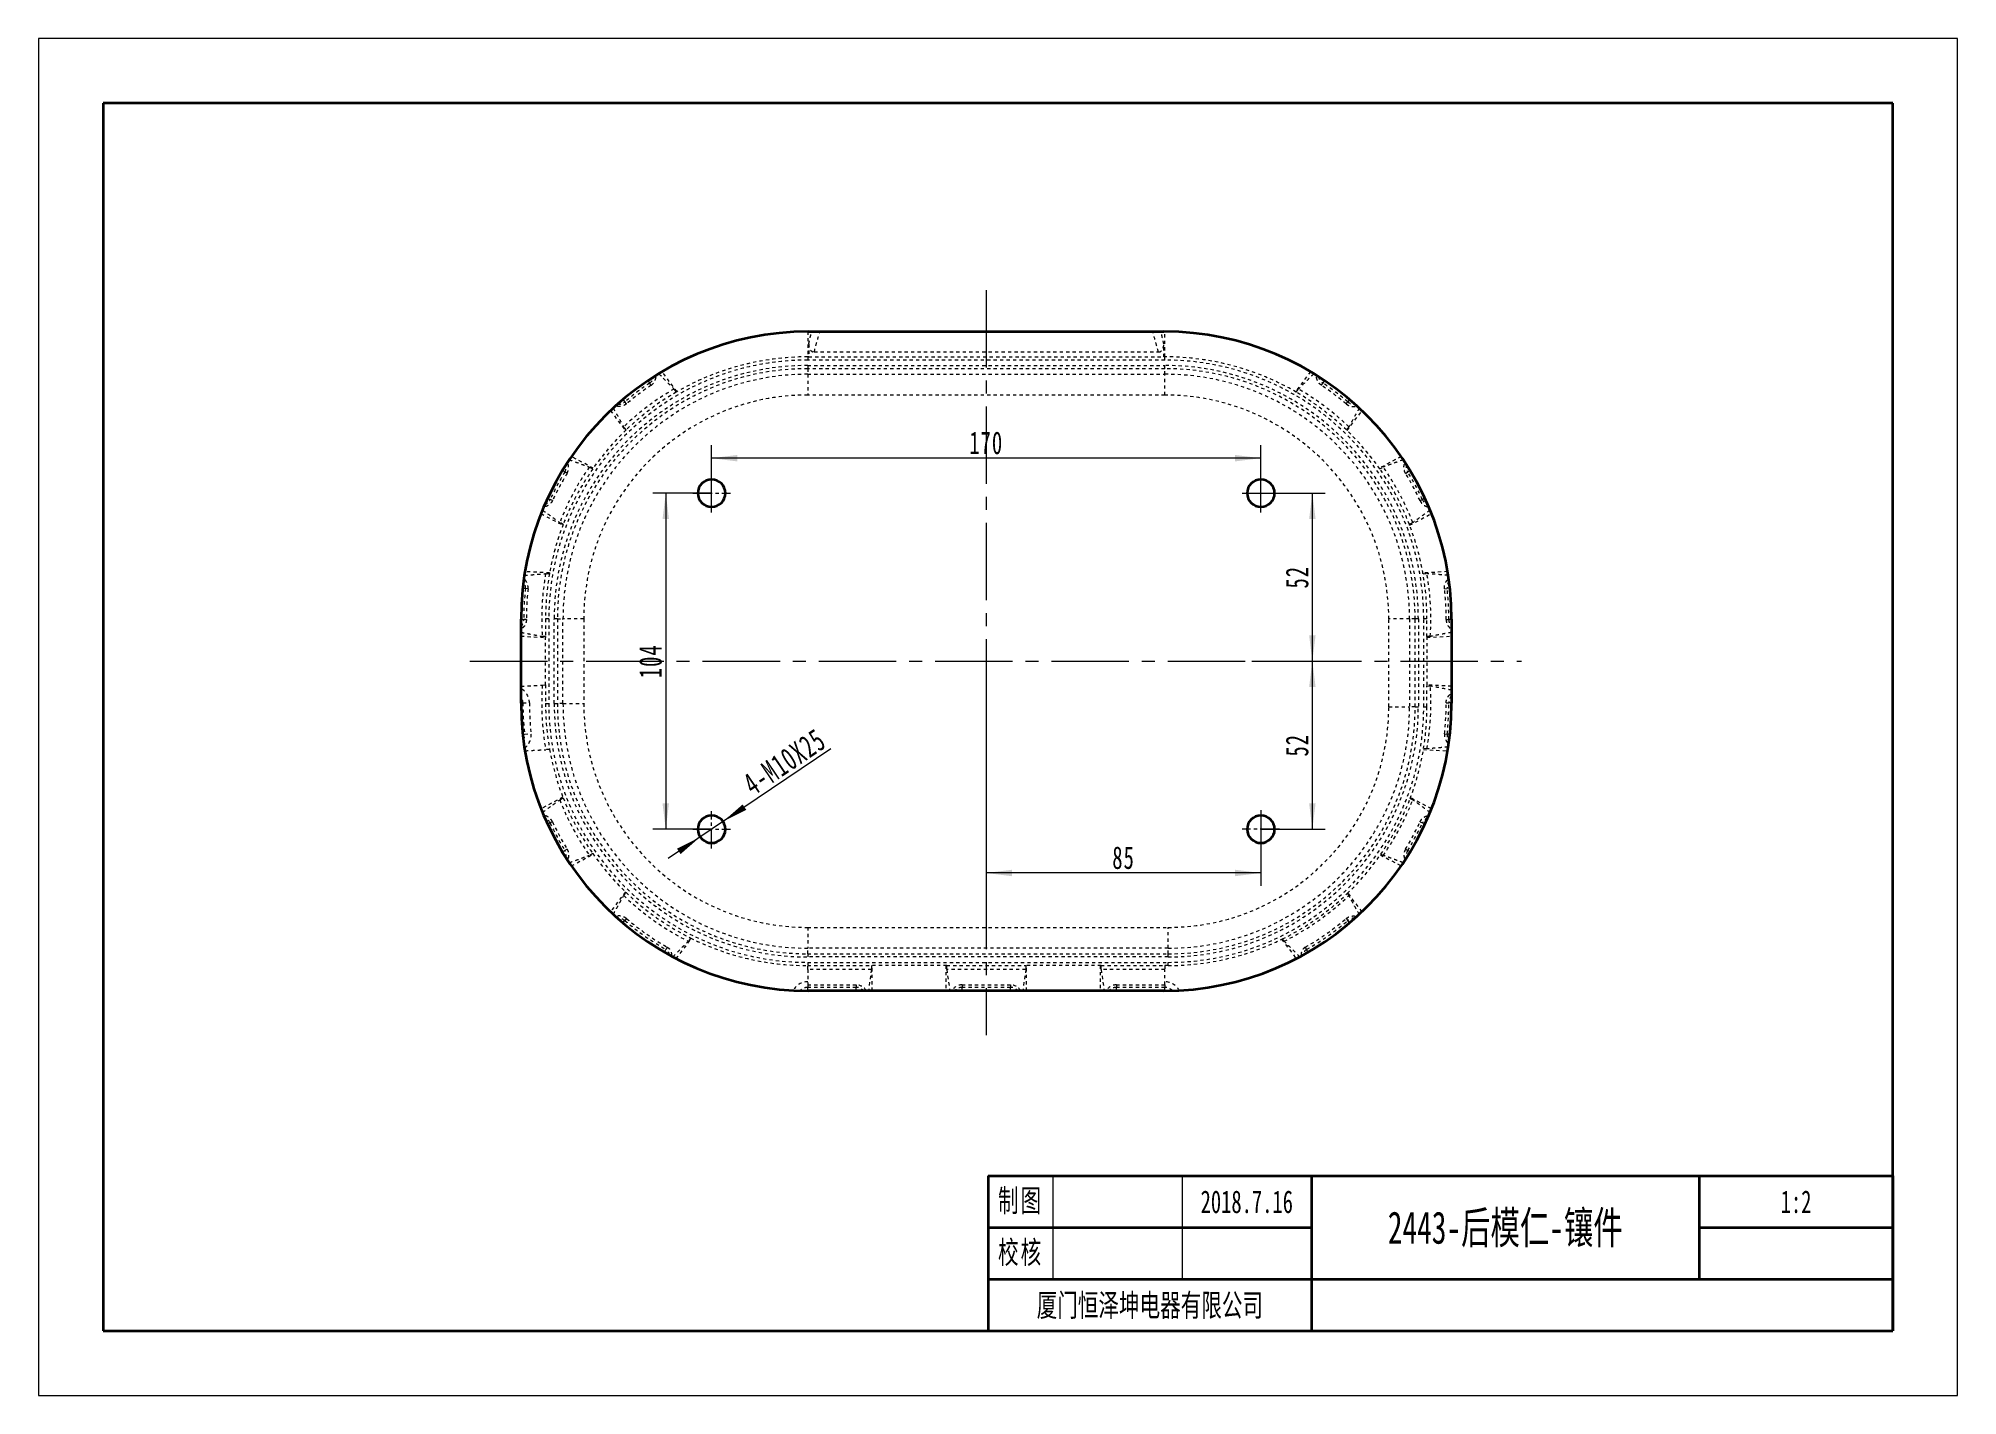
# Model space of a CAD drawing. Header units: millimetres. Extents: x -297 to 297, y -210 to 210.
import ezdxf
from ezdxf.enums import TextEntityAlignment as Align

# ---------------------------------------------------------------- set-up
doc = ezdxf.new("R2010")
doc.units = ezdxf.units.MM
doc.linetypes.add('点画线', pattern=[18, 12, -2, 2, -2])
doc.linetypes.add('虚线', pattern=[2, 1, -1])
doc.layers.get('0').update_dxf_attribs({"lineweight": 18})
for name, color, linetype, lineweight in [('中心线层', 1, '点画线', 18), ('尺寸线层', 3, 'Continuous', 18), ('粗实线层', 7, 'Continuous', 35), ('细实线层', 7, 'Continuous', 18), ('虚线层', 6, '虚线', 18)]:
    doc.layers.add(name, color=color, linetype=linetype, lineweight=lineweight)
doc.styles.add('标准', font='', dxfattribs={"width": 0.667})
doc.styles.get('标准').set_extended_font_data('宋体')
doc.dimstyles.new('标准', dxfattribs={"dimscale": 2, "dimtxt": 3.5, "dimasz": 4, "dimexe": 2, "dimexo": 0, "dimtad": 1, "dimdsep": 46, "dimtxsty": '标准', "dimblk": '_CAXARROW', "dimcen": 0, "dimdle": 6, "dimazin": 2, "dimtfac": 0.707107, "dimtdec": 3, "dimtmove": 2, "dimatfit": 3, "dimfxl": 1, "dimfrac": 2, "dimtolj": 1, "dimarcsym": 1})

msp = doc.modelspace()

# ---------------------------------------------------------------- blocks, each defined once
blk = doc.blocks.new('$CAXA_FRAME_13B17AC1$')
at = {"layer": '粗实线层'}
for p, q in [((-138.5, 95), (-138.5, -95)), ((138.5, 95), (-138.5, 95)), ((138.5, -95), (138.5, 95)), ((-138.5, -95), (138.5, -95))]:
    blk.add_line(p, q, dxfattribs=at)
at = {"layer": '细实线层'}
for p, q in [((148.5, 105), (-148.5, 105)), ((-148.5, 105), (-148.5, -105)), ((148.5, -105), (148.5, 105)), ((-148.5, -105), (148.5, -105))]:
    blk.add_line(p, q, dxfattribs=at)
blk = doc.blocks.new('$CAXA_TITLE_151E506F$')
at = {"layer": '粗实线层'}
for p, q in [((-140, 24), (-140, 0)), ((-140, 24), (0, 24)), ((-90, 24), (-90, 0)), ((-30, 24), (-30, 8)), ((0, 24), (0, 0)), ((0, 24), (0, 8)), ((-140, 16), (-90, 16)), ((-30, 16), (0, 16)), ((-140, 8), (0, 8)), ((-140, 0), (0, 0))]:
    blk.add_line(p, q, dxfattribs=at)
at = {"layer": '细实线层'}
for p, q in [((-130, 24), (-130, 8)), ((-110, 24), (-110, 8))]:
    blk.add_line(p, q, dxfattribs=at)
at = {"layer": '尺寸线层', "char_height": 3.5, "width": 18, "attachment_point": 5, "line_spacing_factor": 0.963108, "style": '标准'}
for s, insert in [('\\T1.1;制图', (-135, 20)), ('\\T1.1;校核', (-135, 12))]:
    blk.add_mtext(s, dxfattribs=dict(at, insert=insert))
at = {"layer": '尺寸线层', "style": '标准', "width": 0.667}
for tag, height, p in [('制图签名', 3.63, (-120, 20)), ('制图日期', 3.63, (-100, 20)), ('图纸比例', 3.63, (-15, 20)), ('图纸名称', 5.19, (-60, 16)), ('校核签名', 3.63, (-120, 12)), ('校核日期', 3.63, (-100, 12)), ('重量', 3.63, (-15, 12)), ('院校名称', 3.63, (-115, 4)), ('图纸编号', 3.63, (-45, 4))]:
    blk.add_attdef(tag, text='', height=height, dxfattribs=at).set_placement(p, align=Align.MIDDLE_CENTER)
blk = doc.blocks.new('*X5')
at = {"layer": '尺寸线层', "lineweight": 18}
for points in [[(-3.63, -48.27), (4.37, -49.27), (4.37, -47.27)], [(81.37, -48.27), (73.37, -49.27), (73.37, -47.27)]]:
    blk.add_hatch(color=0, dxfattribs=at).paths.add_polyline_path(points, flags=0)
at = {"layer": '尺寸线层', "color": 0, "lineweight": 18}
for p, q in [((-3.63, 17.26), (-3.63, -52.27)), ((81.37, -34.74), (81.37, -52.27)), ((81.37, -48.27), (-3.63, -48.27))]:
    blk.add_line(p, q, dxfattribs=at)
at = {"layer": '尺寸线层', "color": 0, "lineweight": 18, "insert": (38.87, -43.57), "char_height": 7, "width": 14, "attachment_point": 5, "line_spacing_factor": 1.15057, "style": '标准'}
blk.add_mtext('\\T1.1;85', dxfattribs=at)
blk = doc.blocks.new('_CAXARROW')
blk.add_hatch(color=0).paths.add_polyline_path([(0, 0), (-1, 0.125), (-1, -0.125)], flags=0)
blk = doc.blocks.new('*X6')
at = {"layer": '尺寸线层', "lineweight": 18}
for points in [[(97.29, 17.26), (96.29, 9.26), (98.29, 9.26)], [(97.29, -34.74), (96.29, -26.74), (98.29, -26.74)]]:
    blk.add_hatch(color=0, dxfattribs=at).paths.add_polyline_path(points, flags=0)
at = {"layer": '尺寸线层', "color": 0, "lineweight": 18}
for p, q in [((81.37, 17.26), (101.29, 17.26)), ((97.29, -34.74), (97.29, 17.26)), ((81.37, -34.74), (101.29, -34.74))]:
    blk.add_line(p, q, dxfattribs=at)
at = {"layer": '尺寸线层', "color": 0, "lineweight": 18, "insert": (92.6, -8.74), "char_height": 7, "width": 14, "attachment_point": 5, "rotation": 90, "line_spacing_factor": 1.15057, "style": '标准'}
blk.add_mtext('\\T1.1;52', dxfattribs=at)
blk = doc.blocks.new('*X7')
at = {"layer": '尺寸线层', "lineweight": 18}
for points in [[(97.29, 69.26), (96.29, 61.26), (98.29, 61.26)], [(97.29, 17.26), (96.29, 25.26), (98.29, 25.26)]]:
    blk.add_hatch(color=0, dxfattribs=at).paths.add_polyline_path(points, flags=0)
at = {"layer": '尺寸线层', "color": 0, "lineweight": 18}
for p, q in [((81.37, 69.26), (101.29, 69.26)), ((97.29, 17.26), (97.29, 69.26)), ((78.59, 17.26), (101.29, 17.26))]:
    blk.add_line(p, q, dxfattribs=at)
at = {"layer": '尺寸线层', "color": 0, "lineweight": 18, "insert": (92.6, 43.26), "char_height": 7, "width": 14, "attachment_point": 5, "rotation": 90, "line_spacing_factor": 1.15057, "style": '标准'}
blk.add_mtext('\\T1.1;52', dxfattribs=at)
blk = doc.blocks.new('*X8')
at = {"layer": '尺寸线层', "lineweight": 18}
for points in [[(-88.63, 80.09), (-80.63, 79.09), (-80.63, 81.09)], [(81.37, 80.09), (73.37, 79.09), (73.37, 81.09)]]:
    blk.add_hatch(color=0, dxfattribs=at).paths.add_polyline_path(points, flags=0)
at = {"layer": '尺寸线层', "color": 0, "lineweight": 18}
for p, q in [((-88.63, 69.26), (-88.63, 84.09)), ((81.37, 69.26), (81.37, 84.09)), ((81.37, 80.09), (-88.63, 80.09))]:
    blk.add_line(p, q, dxfattribs=at)
at = {"layer": '尺寸线层', "color": 0, "lineweight": 18, "insert": (-3.63, 84.79), "char_height": 7, "width": 19.0703, "attachment_point": 5, "line_spacing_factor": 1.15057, "style": '标准'}
blk.add_mtext('\\T1.1;170', dxfattribs=at)
blk = doc.blocks.new('*X9')
at = {"layer": '尺寸线层', "lineweight": 18}
for points in [[(-102.83, 69.26), (-101.83, 61.26), (-103.83, 61.26)], [(-102.83, -34.74), (-101.83, -26.74), (-103.83, -26.74)]]:
    blk.add_hatch(color=0, dxfattribs=at).paths.add_polyline_path(points, flags=0)
at = {"layer": '尺寸线层', "color": 0, "lineweight": 18}
for p, q in [((-88.63, 69.26), (-106.83, 69.26)), ((-102.83, 69.26), (-102.83, -34.74)), ((-88.63, -34.74), (-106.83, -34.74))]:
    blk.add_line(p, q, dxfattribs=at)
at = {"layer": '尺寸线层', "color": 0, "lineweight": 18, "insert": (-107.52, 17.26), "char_height": 7, "width": 19.2778, "attachment_point": 5, "rotation": 90, "line_spacing_factor": 1.15057, "style": '标准'}
blk.add_mtext('\\T1.1;104', dxfattribs=at)
blk = doc.blocks.new('*X10')
at = {"layer": '尺寸线层', "lineweight": 18}
for points in [[(-85.11, -32.36), (-77.91, -28.72), (-79.03, -27.06)], [(-92.16, -37.11), (-98.23, -42.41), (-99.35, -40.76)]]:
    blk.add_hatch(color=0, dxfattribs=at).paths.add_polyline_path(points, flags=0)
at = {"layer": '尺寸线层', "color": 0, "lineweight": 18}
blk.add_line((-51.74, -9.87), (-102.11, -43.82), dxfattribs=at)
at = {"layer": '尺寸线层', "color": 0, "lineweight": 18, "insert": (-66.07, -13.87), "char_height": 7, "width": 56.4741, "attachment_point": 5, "rotation": 33.98574, "line_spacing_factor": 1.15057, "style": '标准'}
blk.add_mtext('\\T1.1;4-M10X25', dxfattribs=at)

# ---------------------------------------------------------------- dimensions: what is measured, and where the dimension line sits
at = {"layer": '尺寸线层', "lineweight": 18}
for base, p1, p2, picture, middle in [((-88.631, 80.094), (81.369, 69.262), (-88.631, 69.262), '*X8', (-3.631, 84.786)), ((-3.631, -48.265), (81.369, -34.738), (-3.631, 17.262), '*X5', (38.869, -43.574))]:
    dim = msp.add_linear_dim(base=base, p1=p1, p2=p2, dimstyle='标准', override={"dimsah": 1, "dimtfill": 1, "dimtzin": 8}, dxfattribs=at)
    dim.commit()
    dim.dimension.update_dxf_attribs({"geometry": picture, "text_midpoint": middle})
for base, p1, p2, picture, middle in [((-102.83, -34.738), (-88.631, 69.262), (-88.631, -34.738), '*X9', (-107.522, 17.262)), ((97.289, 69.262), (78.587, 17.262), (81.369, 69.262), '*X7', (92.598, 43.262)), ((97.289, 17.262), (81.369, -34.738), (81.369, 17.262), '*X6', (92.598, -8.738))]:
    dim = msp.add_linear_dim(base=base, p1=p1, p2=p2, angle=90, dimstyle='标准', override={"dimsah": 1, "dimtfill": 1, "dimtzin": 8}, dxfattribs=at)
    dim.commit()
    dim.dimension.update_dxf_attribs({"geometry": picture, "text_midpoint": middle})
dim = msp.add_diameter_dim_2p(p1=(-92.155, -37.114), p2=(-85.107, -32.362), text='4-M10X25', dimstyle='标准', override={"dimsah": 1, "dimtfill": 1, "dimtzin": 8}, dxfattribs=at)
dim.commit()
dim.dimension.update_dxf_attribs({"geometry": '*X10', "text_midpoint": (-63.449, -17.761), "dimtype": 163})

# ---------------------------------------------------------------- linework, layer by layer
at = {"layer": '中心线层', "lineweight": 18, "ltscale": 2}
for p, q in [((-3.631, 132.122), (-3.631, -98.481)), ((-163.467, 17.262), (162.046, 17.262))]:
    msp.add_line(p, q, dxfattribs=at)
at = {"layer": '中心线层', "lineweight": 18, "ltscale": 0.5}
for p, q in [((-88.631, 63.307), (-88.631, 74.895)), ((81.369, 63.307), (81.369, 74.895)), ((-94.425, 69.262), (-82.837, 69.262)), ((75.575, 69.262), (87.163, 69.262)), ((-88.631, -40.693), (-88.631, -29.105)), ((81.369, -28.783), (81.369, -40.371)), ((-94.425, -34.738), (-82.837, -34.738)), ((87.163, -34.738), (75.575, -34.738))]:
    msp.add_line(p, q, dxfattribs=at)
at = {"layer": '粗实线层'}
for p, q in [((-58.631, 119.262), (51.369, 119.262)), ((-84.381, 69.262), (-84.381, 69.262)), ((77.119, 69.262), (77.119, 69.262)), ((-147.631, 4.262), (-147.631, 30.262)), ((140.369, 30.262), (140.369, 4.262)), ((-84.381, -34.738), (-84.381, -34.738)), ((77.119, -34.738), (77.119, -34.738)), ((85.619, -34.738), (85.619, -34.738)), ((51.369, -84.738), (-58.631, -84.738))]:
    msp.add_line(p, q, dxfattribs=at)
for centre, radius, start, end in [((-58.631, 30.262), 89, 90, 180), ((51.369, 30.262), 89, 0, 90), ((-88.631, 69.262), 4.25, 360, 180), ((81.369, 69.262), 4.25, 0, 180), ((-88.631, 69.262), 4.25, 180, 0), ((81.369, 69.262), 4.25, 180, 0), ((-58.631, 4.262), 89, 180, 270), ((51.369, 4.262), 89, 270, 360), ((-88.631, -34.738), 4.25, 0, 180), ((-88.631, -34.738), 4.25, 180, 360), ((81.369, -34.738), 4.25, 0, 180), ((81.369, -34.738), 4.25, 180, 0)]:
    msp.add_arc(centre, radius, start, end, dxfattribs=at)
at = {"layer": '虚线层'}
for p, q in [((-58.906, 119.261), (-58.906, 111.455)), ((51.644, 111.455), (51.644, 119.261)), ((-58.585, 115.43), (-58.585, 111.425)), ((-56.905, 112.955), (49.644, 112.955)), ((51.322, 111.425), (51.322, 115.43)), ((-58.906, 111.455), (-58.906, 110.45)), ((51.644, 110.45), (-58.906, 110.45)), ((-58.906, 108.78), (51.644, 108.78)), ((-58.906, 108.78), (-58.906, 107.791)), ((-58.906, 107.791), (-58.906, 106.062)), ((51.644, 107.791), (-58.906, 107.791)), ((-58.585, 111.425), (51.322, 111.425)), ((51.644, 110.45), (51.644, 111.455)), ((51.644, 107.791), (51.644, 108.78)), ((51.644, 106.062), (51.644, 107.791)), ((-108.328, 104.094), (-107.817, 103.331)), ((-107.366, 102.658), (-107.817, 103.331)), ((-99.33, 100.666), (-103.978, 106.843)), ((-100.29, 101.497), (-99.563, 100.531)), ((-58.906, 106.062), (51.644, 106.062)), ((-58.906, 106.062), (-58.906, 99.628)), ((51.644, 99.628), (51.644, 106.062)), ((96.716, 106.843), (92.067, 100.666)), ((92.3, 100.531), (93.028, 101.497)), ((100.103, 102.658), (100.554, 103.331)), ((101.065, 104.094), (100.554, 103.331)), ((-116.1, 98.22), (-115.521, 97.533)), ((-114.999, 96.913), (-115.521, 97.533)), ((51.644, 99.628), (-58.906, 99.628)), ((107.736, 96.913), (108.259, 97.533)), ((108.838, 98.22), (108.259, 97.533)), ((-119.934, 94.783), (-115.31, 88.64)), ((-115.115, 88.826), (-115.842, 89.793)), ((108.579, 89.793), (107.852, 88.826)), ((108.047, 88.64), (112.671, 94.783)), ((-125.269, 76.993), (-132.032, 80.594)), ((-126.491, 77.34), (-125.423, 76.771)), ((124.77, 80.594), (118.007, 76.993)), ((118.161, 76.771), (119.228, 77.34)), ((-134.82, 76.265), (-134.087, 75.821)), ((-133.394, 75.401), (-134.087, 75.821)), ((126.131, 75.401), (126.824, 75.821)), ((127.558, 76.265), (126.824, 75.821)), ((-139.389, 67.667), (-138.619, 67.309)), ((-137.884, 66.968), (-138.619, 67.309)), ((-92.881, 69.262), (-92.881, 69.262)), ((85.619, 69.262), (85.619, 69.262)), ((130.621, 66.968), (131.357, 67.309)), ((132.127, 67.667), (131.357, 67.309)), ((-141.418, 62.933), (-134.669, 59.339)), ((-134.572, 59.591), (-135.639, 60.159)), ((128.376, 60.159), (127.309, 59.591)), ((127.406, 59.339), (134.155, 62.933)), ((-138.773, 44.574), (-146.406, 44.979)), ((-140.027, 44.372), (-138.82, 44.308)), ((139.143, 44.979), (131.511, 44.574)), ((131.557, 44.308), (132.765, 44.372)), ((-147.11, 39.877), (-146.27, 39.786)), ((-145.464, 39.698), (-146.27, 39.786)), ((138.201, 39.698), (139.007, 39.786)), ((139.848, 39.877), (139.007, 39.786)), ((-147.631, 30.155), (-146.78, 30.156)), ((-145.97, 30.158), (-146.78, 30.156)), ((-140.033, 30.327), (-140.033, 24.877)), ((-139.029, 30.327), (-140.033, 30.327)), ((-139.029, 30.327), (-139.029, 4.197)), ((-137.36, 4.197), (-137.36, 30.327)), ((-136.37, 30.327), (-137.36, 30.327)), ((-136.37, 30.327), (-134.641, 30.327)), ((-136.37, 30.327), (-136.37, 4.197)), ((-128.208, 30.327), (-134.641, 30.327)), ((-134.641, 4.197), (-134.641, 30.327)), ((-128.208, 30.327), (-128.208, 4.197)), ((120.945, 3.192), (120.945, 30.327)), ((127.379, 30.327), (120.945, 30.327)), ((129.108, 30.327), (127.379, 30.327)), ((127.379, 30.327), (127.379, 3.192)), ((129.108, 3.192), (129.108, 30.327)), ((130.097, 30.327), (129.108, 30.327)), ((130.097, 30.327), (130.097, 3.192)), ((131.766, 3.192), (131.766, 30.327)), ((132.771, 30.327), (131.766, 30.327)), ((132.771, 24.877), (132.771, 30.327)), ((138.707, 30.158), (139.518, 30.156)), ((140.369, 30.155), (139.518, 30.156)), ((-147.631, 25.016), (-140.034, 24.613)), ((-140.034, 24.881), (-141.057, 24.935)), ((-140.034, 24.877), (-140.034, 24.613)), ((-140.034, 9.911), (-140.034, 24.613)), ((132.771, 24.613), (140.369, 25.016)), ((133.795, 24.935), (132.771, 24.881)), ((132.771, 24.877), (132.771, 9.647)), ((-141.039, 9.857), (-140.034, 9.911)), ((-140.033, 9.911), (-140.033, 4.197)), ((140.369, 9.508), (132.771, 9.911)), ((132.771, 3.192), (132.771, 9.647)), ((132.771, 9.642), (133.795, 9.588)), ((-147.034, 4.368), (-145.034, 4.364)), ((-145.034, 4.364), (-145.034, 4.364)), ((-140.033, 4.197), (-139.029, 4.197)), ((-137.36, 4.197), (-136.37, 4.197)), ((-134.641, 4.197), (-136.37, 4.197)), ((-134.641, 4.197), (-128.208, 4.197)), ((120.945, 3.192), (127.379, 3.192)), ((129.108, 3.192), (127.379, 3.192)), ((129.108, 3.192), (130.097, 3.192)), ((131.766, 3.192), (132.771, 3.192)), ((138.707, 4.366), (139.518, 4.367)), ((140.369, 4.369), (139.518, 4.367)), ((-146.522, -5.289), (-144.534, -5.074)), ((-144.534, -5.074), (-144.534, -5.074)), ((138.201, -5.175), (139.007, -5.262)), ((139.848, -5.353), (139.007, -5.262)), ((-138.773, -10.05), (-139.981, -10.114)), ((131.668, -10.059), (139.143, -10.455)), ((132.765, -9.849), (131.712, -9.793)), ((-134.669, -24.816), (-141.418, -28.409)), ((-135.639, -25.635), (-134.572, -25.067)), ((127.569, -25.206), (128.376, -25.635)), ((134.155, -28.409), (127.665, -24.953)), ((-139.389, -33.143), (-138.619, -32.786)), ((-137.884, -32.445), (-138.619, -32.786)), ((-92.881, -34.738), (-92.881, -34.738)), ((130.621, -32.445), (131.357, -32.786)), ((132.127, -33.143), (131.357, -32.786)), ((-134.82, -41.741), (-134.087, -41.297)), ((-133.394, -40.878), (-134.087, -41.297)), ((126.131, -40.878), (126.824, -41.297)), ((127.558, -41.741), (126.824, -41.297)), ((-132.032, -46.07), (-125.269, -42.469)), ((-125.423, -42.247), (-126.491, -42.816)), ((118.358, -42.656), (124.77, -46.07)), ((119.228, -42.816), (118.511, -42.434)), ((-115.31, -54.116), (-119.934, -60.26)), ((-115.842, -55.269), (-115.115, -54.303)), ((108.104, -54.638), (108.579, -55.269)), ((112.671, -60.26), (108.299, -54.451)), ((-116.1, -63.696), (-115.521, -63.009)), ((-114.999, -62.389), (-115.521, -63.009)), ((-58.906, -65.105), (52.649, -65.105)), ((-58.906, -65.105), (-58.906, -71.538)), ((52.649, -71.538), (52.649, -65.105)), ((107.736, -62.389), (108.259, -63.009)), ((108.838, -63.696), (108.259, -63.009)), ((-102.38, -71.236), (-102.784, -71.939)), ((-99.563, -74.767), (-94.866, -68.526)), ((-95.109, -68.404), (-95.843, -69.38)), ((87.811, -68.803), (92.3, -74.767)), ((88.581, -69.38), (88.056, -68.682)), ((95.117, -71.236), (95.522, -71.939)), ((-103.25, -72.746), (-102.784, -71.939)), ((-58.906, -73.267), (-58.906, -71.538)), ((52.649, -71.538), (-58.906, -71.538)), ((-58.906, -73.267), (52.649, -73.267)), ((-58.906, -73.267), (-58.906, -74.257)), ((52.649, -74.257), (-58.906, -74.257)), ((-58.906, -75.926), (-58.906, -76.931)), ((-58.906, -75.926), (52.649, -75.926)), ((-58.906, -76.93), (-39.17, -76.93)), ((-58.906, -78.131), (-58.906, -76.931)), ((-39.174, -76.931), (-39.174, -78.131)), ((-38.906, -84.738), (-38.906, -76.931)), ((-16.131, -76.931), (-16.131, -84.738)), ((-15.867, -76.93), (8.605, -76.93)), ((-15.863, -78.131), (-15.863, -76.931)), ((8.601, -76.931), (8.601, -78.131)), ((8.869, -84.738), (8.869, -76.931)), ((31.644, -76.931), (31.644, -84.738)), ((31.908, -76.93), (51.644, -76.93)), ((31.912, -78.131), (31.912, -76.931)), ((51.644, -76.931), (51.644, -78.131)), ((52.649, -73.267), (52.649, -71.538)), ((52.649, -74.257), (52.649, -73.267)), ((52.649, -76.931), (52.649, -75.926)), ((95.987, -72.746), (95.522, -71.939)), ((-58.906, -78.131), (-58.906, -82.867)), ((-39.174, -78.131), (-58.906, -78.131)), ((-58.906, -82.867), (-43.906, -82.867)), ((-58.906, -82.867), (-58.906, -83.677)), ((-43.906, -82.867), (-43.906, -83.677)), ((-39.174, -78.131), (-40.106, -84.738)), ((-15.863, -78.131), (-14.932, -84.738)), ((8.601, -78.131), (-15.863, -78.131)), ((-11.131, -82.867), (3.869, -82.867)), ((-11.131, -82.867), (-11.131, -83.677)), ((3.869, -82.867), (3.869, -83.677)), ((8.601, -78.131), (7.669, -84.738)), ((31.912, -78.131), (32.843, -84.738)), ((51.644, -78.131), (31.912, -78.131)), ((36.644, -82.867), (51.644, -82.867)), ((36.644, -82.867), (36.644, -83.677)), ((51.644, -82.867), (51.644, -78.131)), ((51.644, -82.867), (51.644, -83.677)), ((-43.906, -83.677), (-58.906, -83.677)), ((-58.906, -84.738), (-58.906, -83.677)), ((-43.906, -84.738), (-43.906, -83.677)), ((3.869, -83.677), (-11.131, -83.677)), ((-11.131, -84.738), (-11.131, -83.677)), ((3.869, -84.738), (3.869, -83.677)), ((36.644, -84.738), (36.644, -83.677)), ((51.644, -83.677), (36.644, -83.677)), ((51.644, -84.738), (51.644, -83.677))]:
    msp.add_line(p, q, dxfattribs=at)
for centre, radius, start, end in [((-58.906, 30.327), 80.123, 90, 180), ((-58.906, 30.327), 78.454, 90, 180), ((-58.906, 30.327), 77.464, 90, 180), ((-58.906, 30.327), 81.128, 90, 120.073211), ((51.644, 30.327), 81.128, 59.926789, 90), ((51.644, 30.327), 80.123, 0, 90), ((51.644, 30.327), 78.454, 0, 90), ((51.644, 30.327), 77.464, 0, 90), ((-58.906, 30.327), 75.735, 90, 180), ((-58.906, 30.327), 82.328, 120.177054, 133.754784), ((-58.906, 30.327), 87.874, 123.820635, 130.111204), ((-58.906, 30.327), 87.064, 123.820635, 130.111204), ((-109.628, 106.034), 3.254, 303.820635, 347.362175), ((51.644, 30.327), 75.735, 0, 90), ((51.644, 30.327), 82.328, 46.245216, 59.822946), ((102.365, 106.034), 3.254, 192.637825, 236.179365), ((51.644, 30.327), 87.064, 49.888796, 56.179365), ((51.644, 30.327), 87.874, 49.888796, 56.179365), ((-58.906, 30.327), 69.302, 90, 180), ((-117.618, 100.021), 3.254, 267.291681, 310.111204), ((-58.906, 30.327), 81.127, 120.073211, 133.858628), ((51.644, 30.327), 69.302, 0, 90), ((51.644, 30.327), 81.127, 46.141372, 59.926789), ((110.355, 100.021), 3.254, 229.888796, 272.708319), ((-58.906, 30.327), 81.128, 133.858628, 145.073211), ((51.644, 30.327), 81.128, 34.926789, 46.141372), ((-58.906, 30.327), 82.328, 145.177054, 158.754784), ((-136.871, 77.505), 3.254, 328.820635, 10.733842), ((51.644, 30.327), 82.328, 21.245216, 34.822946), ((129.608, 77.505), 3.254, 169.266158, 211.179365), ((-58.906, 30.327), 87.874, 148.820635, 155.111204), ((-58.906, 30.327), 87.064, 148.820635, 155.111204), ((-58.906, 30.327), 81.127, 145.073211, 158.858628), ((51.644, 30.327), 81.127, 21.141372, 34.926789), ((51.644, 30.327), 87.064, 24.888796, 31.179365), ((51.644, 30.327), 87.874, 24.888796, 31.179365), ((-141.571, 68.679), 3.254, 293.490388, 335.111204), ((134.308, 68.679), 3.254, 204.888796, 246.509612), ((-58.906, 30.327), 81.128, 158.858628, 170.073211), ((51.644, 30.327), 81.128, 9.926789, 21.141372), ((-149.505, 40.136), 3.254, 353.820635, 35.362872), ((-58.906, 30.327), 82.328, 170.177054, 183.754784), ((-58.906, 30.327), 81.127, 170.073211, 180), ((51.644, 30.327), 81.127, 0, 9.926789), ((51.644, 30.327), 82.328, 356.245216, 9.822946), ((142.242, 40.136), 3.254, 144.637128, 186.179365), ((-58.906, 30.327), 87.874, 173.820635, 180.111204), ((-58.906, 30.327), 87.064, 173.820635, 180.111204), ((51.644, 30.327), 87.064, 359.888796, 6.179365), ((51.644, 30.327), 87.874, 359.888796, 6.179365), ((-150.034, 30.15), 3.254, 317.599691, 0.111204), ((142.771, 30.15), 3.254, 179.888796, 222.400309), ((-150.034, 4.374), 5, 359.888796, 61.280245), ((-150.034, 4.374), 3, 359.888796, 36.786116), ((-58.906, 4.197), 82.328, 176.057384, 190.010778), ((51.644, 4.197), 82.328, 350.177054, 3.754784), ((142.771, 4.374), 3.254, 137.599691, 180.111204), ((-58.906, 4.197), 88.128, 179.888796, 186.179365), ((-58.906, 4.197), 86.128, 179.888796, 186.179365), ((-58.906, 4.197), 81.127, 180, 190.11453), ((-58.906, 4.197), 80.123, 180, 270), ((-58.906, 4.197), 78.454, 180, 270), ((-58.906, 4.197), 77.464, 180, 270), ((-58.906, 4.197), 75.735, 180, 270), ((-58.906, 4.197), 69.302, 180, 270), ((52.649, 3.192), 76.459, 270, 0), ((52.649, 3.192), 77.449, 270, 360), ((52.649, 3.192), 68.297, 270, 360), ((52.649, 3.192), 74.73, 270, 360), ((52.649, 3.192), 79.118, 270, 0), ((52.649, 3.192), 80.122, 350.670547, 0), ((51.644, 4.197), 87.064, 353.820635, 0.111204), ((51.644, 4.197), 87.874, 353.820635, 0.111204), ((-149.505, -5.612), 3, 330.157884, 6.179365), ((-149.505, -5.612), 5, 306.37657, 6.179365), ((142.242, -5.612), 3.254, 173.820635, 215.362872), ((-58.906, 4.197), 81.128, 190.11453, 201.141372), ((52.649, 3.192), 80.123, 339.244402, 350.670547), ((-58.906, 4.197), 82.328, 201.245216, 214.822946), ((-58.906, 4.197), 81.127, 201.141372, 214.926789), ((52.649, 3.192), 80.122, 325.285024, 339.244402), ((51.644, 4.197), 82.328, 325.177054, 338.754784), ((-141.571, -34.155), 3.254, 24.888796, 66.509612), ((-58.906, 4.197), 87.874, 204.888796, 211.179365), ((-58.906, 4.197), 87.064, 204.888796, 211.179365), ((51.644, 4.197), 87.064, 328.820635, 335.111204), ((51.644, 4.197), 87.874, 328.820635, 335.111204), ((134.308, -34.155), 3.254, 113.490388, 155.111204), ((-136.871, -42.982), 3.254, 349.266158, 31.179365), ((129.608, -42.982), 3.254, 148.820635, 190.733842), ((-58.906, 4.197), 81.128, 214.926789, 226.141372), ((52.649, 3.192), 80.123, 313.802425, 325.285024), ((-58.906, 4.197), 82.328, 226.245216, 243.342327), ((-58.906, 4.197), 81.127, 226.141372, 243.49949), ((52.649, 3.192), 80.122, 296.223182, 313.802425), ((51.644, 4.197), 82.328, 296.657673, 313.754784), ((-117.618, -65.497), 3.254, 49.888796, 92.708319), ((-58.906, 4.197), 87.874, 229.888796, 240.044446), ((-58.906, 4.197), 87.064, 229.888796, 240.044446), ((51.644, 4.197), 87.064, 299.955554, 310.111204), ((51.644, 4.197), 87.874, 299.955554, 310.111204), ((110.355, -65.497), 3.254, 87.291681, 130.111204), ((-58.906, 4.197), 81.128, 243.49949, 270), ((52.649, 3.192), 80.123, 270, 296.223182), ((-103.91, -73.891), 2.254, 6.401792, 60.044446), ((96.647, -73.891), 2.254, 119.955554, 173.598208), ((-58.906, -86.931), 5, 90, 152.389591), ((51.644, -86.931), 5, 27.610409, 90), ((-58.906, -86.931), 3.254, 90, 136.68425), ((-43.906, -86.931), 3.254, 42.373491, 90), ((-11.131, -86.931), 3.254, 90, 137.626509), ((3.869, -86.931), 3.254, 42.373491, 90), ((36.644, -86.931), 3.254, 90, 137.626509), ((51.644, -86.931), 3.254, 43.31575, 90)]:
    msp.add_arc(centre, radius, start, end, dxfattribs=at)
for centre, major_axis, ratio, start_param, end_param in [((-58.649, 110.45), (0, 1.005), 0.2679492, 6.0412247, 6.263628), ((51.387, 110.45), (0, 1.005), 0.2679492, 0.0195573, 0.2419606), ((-59.103, 30.403), (29.101, 75.615), 0.9986975, 1.5691956, 1.5724765), ((51.707, 30.351), (-29.121, 75.685), 0.9995798, 4.71079, 4.7140679), ((-59.06, 30.354), (14.093, 79.815), 0.999037, 1.5690387, 1.5723184), ((51.53, 30.307), (80.005, 14.132), 0.9992898, 6.281611, 6.2848852), ((-43.906, -86.429), (0, 3.562), 0.9900059, 5.206907, 6.2831853), ((-11.131, -86.429), (0, 3.562), 0.9900059, 0, 1.0762783), ((3.869, -86.429), (0, 3.562), 0.9900059, 5.206907, 6.2831853), ((36.644, -86.429), (0, 3.562), 0.9900059, 0, 1.0762783)]:
    msp.add_ellipse(centre, major_axis=major_axis, ratio=ratio, start_param=start_param, end_param=end_param, dxfattribs=at)
for points in [[(-58.585, 115.43), (-58.437, 116.077), (-58.142, 117.363), (-57.852, 118.631), (-57.709, 119.262)], [(-56.905, 112.955), (-56.607, 114.031), (-56.025, 116.159), (-55.443, 118.236), (-55.154, 119.262)], [(49.644, 112.955), (49.346, 114.031), (48.762, 116.159), (48.18, 118.236), (47.891, 119.262)], [(51.322, 115.43), (51.174, 116.077), (50.88, 117.363), (50.59, 118.631), (50.446, 119.262)], [(-104.996, 106.231), (-104.463, 105.696), (-103.405, 104.631), (-101.836, 103.053), (-100.803, 102.014), (-100.29, 101.497)], [(97.733, 106.231), (97.201, 105.696), (96.142, 104.631), (94.573, 103.053), (93.541, 102.014), (93.028, 101.497)], [(-119.071, 95.592), (-118.706, 94.936), (-117.98, 93.631), (-116.903, 91.698), (-116.194, 90.425), (-115.842, 89.793)], [(111.808, 95.592), (111.443, 94.936), (110.717, 93.631), (109.641, 91.698), (108.932, 90.425), (108.579, 89.793)], [(-132.692, 79.618), (-131.99, 79.36), (-130.596, 78.848), (-128.529, 78.089), (-127.167, 77.588), (-126.491, 77.34)], [(125.429, 79.618), (124.728, 79.36), (123.333, 78.848), (121.266, 78.089), (119.905, 77.588), (119.228, 77.34)], [(-140.979, 64.024), (-140.375, 63.587), (-139.174, 62.717), (-137.394, 61.429), (-136.222, 60.581), (-135.639, 60.159)], [(133.716, 64.024), (133.112, 63.587), (131.911, 62.717), (130.131, 61.429), (128.959, 60.581), (128.376, 60.159)], [(-146.593, 43.818), (-145.85, 43.881), (-144.374, 44.006), (-142.185, 44.191), (-140.744, 44.312), (-140.027, 44.372)], [(139.33, 43.818), (138.587, 43.881), (137.111, 44.006), (134.922, 44.191), (133.481, 44.312), (132.765, 44.372)], [(-147.631, 26.201), (-146.888, 26.057), (-145.409, 25.773), (-143.217, 25.351), (-141.774, 25.073), (-141.057, 24.935)], [(-140.034, 9.911), (-140.034, 14.9), (-140.034, 19.888), (-140.034, 24.877)], [(140.369, 26.201), (139.625, 26.057), (138.146, 25.773), (135.955, 25.351), (134.512, 25.073), (133.795, 24.935)], [(-147.631, 9.508), (-146.504, 9.568), (-144.277, 9.686), (-142.109, 9.801), (-141.039, 9.857)], [(140.369, 8.323), (139.625, 8.466), (138.146, 8.751), (135.955, 9.173), (134.512, 9.45), (133.795, 9.588)], [(-146.406, -10.455), (-145.307, -10.397), (-143.137, -10.282), (-141.024, -10.17), (-139.981, -10.114)], [(139.33, -9.294), (138.587, -9.357), (137.111, -9.482), (134.922, -9.667), (133.481, -9.788), (132.765, -9.849)], [(-140.979, -29.5), (-140.375, -29.063), (-139.174, -28.193), (-137.394, -26.905), (-136.222, -26.057), (-135.639, -25.635)], [(133.716, -29.5), (133.112, -29.063), (131.911, -28.193), (130.131, -26.905), (128.959, -26.057), (128.376, -25.635)], [(-132.692, -45.094), (-131.99, -44.837), (-130.596, -44.324), (-128.529, -43.565), (-127.167, -43.065), (-126.491, -42.816)], [(125.429, -45.094), (124.728, -44.837), (123.333, -44.324), (121.266, -43.565), (119.905, -43.065), (119.228, -42.816)], [(-119.071, -61.069), (-118.706, -60.412), (-117.98, -59.108), (-116.903, -57.175), (-116.194, -55.902), (-115.842, -55.269)], [(111.808, -61.069), (111.443, -60.412), (110.717, -59.108), (109.641, -57.175), (108.932, -55.902), (108.579, -55.269)], [(-100.623, -74.209), (-100.08, -73.661), (-99.003, -72.573), (-97.41, -70.964), (-96.363, -69.905), (-95.843, -69.38)], [(93.36, -74.209), (92.818, -73.661), (91.74, -72.573), (90.147, -70.964), (89.1, -69.905), (88.581, -69.38)], [(-15.867, -76.931), (-23.635, -76.931), (-31.403, -76.931), (-39.17, -76.931)], [(31.908, -76.931), (24.14, -76.931), (16.372, -76.931), (8.605, -76.931)]]:
    msp.add_open_spline(points, degree=3, dxfattribs=at)
for points, knots in [([(-58.585, 115.43), (-58.585, 115.291), (-58.578, 115.153), (-58.552, 114.88), (-58.532, 114.744), (-58.475, 114.476), (-58.44, 114.343), (-58.382, 114.179), (-58.37, 114.146), (-58.345, 114.081), (-58.331, 114.049), (-58.29, 113.954), (-58.259, 113.892), (-58.193, 113.77), (-58.158, 113.71), (-58.099, 113.624), (-58.079, 113.595), (-58.037, 113.539), (-58.015, 113.512), (-57.948, 113.433), (-57.901, 113.382), (-57.799, 113.288), (-57.746, 113.244), (-57.674, 113.194), (-57.66, 113.184), (-57.63, 113.165), (-57.586, 113.137), (-57.54, 113.112), (-57.448, 113.065), (-57.383, 113.039), (-57.284, 113.007), (-57.25, 112.998), (-57.182, 112.982), (-57.147, 112.975), (-57.044, 112.959), (-56.975, 112.954), (-56.905, 112.955)], [0, 0, 0, 0, 0.4155914, 0.4155914, 0.8311828, 0.8311828, 1.2467742, 1.2467742, 1.3506721, 1.3506721, 1.4545699, 1.4545699, 1.6623656, 1.6623656, 1.8701613, 1.8701613, 1.9740592, 1.9740592, 2.077957, 2.077957, 2.2857527, 2.2857527, 2.4935484, 2.4935484, 2.5454974, 2.5454974, 2.5974463, 2.7013441, 2.7013441, 2.9091398, 2.9091398, 3.0130377, 3.0130377, 3.1169355, 3.1169355, 3.3247313, 3.3247313, 3.3247313, 3.3247313]), ([(49.644, 112.955), (49.714, 112.954), (49.783, 112.96), (49.919, 112.98), (49.987, 112.996), (50.086, 113.028), (50.119, 113.04), (50.184, 113.066), (50.215, 113.08), (50.308, 113.127), (50.367, 113.163), (50.453, 113.223), (50.48, 113.244), (50.535, 113.288), (50.561, 113.311), (50.637, 113.381), (50.685, 113.432), (50.774, 113.537), (50.815, 113.592), (50.874, 113.679), (50.892, 113.708), (50.928, 113.768), (50.946, 113.798), (50.995, 113.889), (51.026, 113.951), (51.081, 114.077), (51.106, 114.141), (51.152, 114.271), (51.172, 114.337), (51.2, 114.437), (51.209, 114.471), (51.225, 114.538), (51.233, 114.572), (51.269, 114.742), (51.289, 114.878), (51.316, 115.153), (51.322, 115.291), (51.322, 115.43)], [0, 0, 0, 0, 0.2076924, 0.2076924, 0.4153847, 0.4153847, 0.5192309, 0.5192309, 0.6230771, 0.6230771, 0.8307694, 0.8307694, 0.9346156, 0.9346156, 1.0384618, 1.0384618, 1.2461542, 1.2461542, 1.4538465, 1.4538465, 1.5576927, 1.5576927, 1.6615389, 1.6615389, 1.8692313, 1.8692313, 2.0769236, 2.0769236, 2.284616, 2.284616, 2.3884622, 2.3884622, 2.4923083, 2.4923083, 2.9076931, 2.9076931, 3.3230778, 3.3230778, 3.3230778, 3.3230778]), ([(-58.644, 111.454), (-58.647, 111.454), (-58.654, 111.454), (-58.664, 111.454), (-58.674, 111.454), (-58.686, 111.454), (-58.698, 111.454), (-58.715, 111.454), (-58.733, 111.454), (-58.752, 111.454), (-58.766, 111.455), (-58.778, 111.455), (-58.791, 111.455), (-58.807, 111.455), (-58.824, 111.455), (-58.843, 111.455), (-58.863, 111.455), (-58.885, 111.455), (-58.899, 111.455), (-58.906, 111.455)], [0, 0, 0, 0, 0.00921754, 0.019216, 0.02999894, 0.04156921, 0.0539291, 0.0670805, 0.09048705, 0.10914423, 0.12305256, 0.13221331, 0.14605508, 0.16156187, 0.17873885, 0.19758978, 0.21915152, 0.24071356, 0.26227589, 0.26227589, 0.26227589, 0.26227589]), ([(51.644, 111.455), (51.633, 111.455), (51.611, 111.455), (51.586, 111.455), (51.566, 111.455), (51.553, 111.455), (51.54, 111.455), (51.527, 111.455), (51.511, 111.455), (51.484, 111.454), (51.456, 111.454), (51.43, 111.454), (51.412, 111.454), (51.396, 111.454), (51.386, 111.454), (51.381, 111.454)], [0, 0, 0, 0, 0.03231842, 0.06469179, 0.0777615, 0.09083118, 0.10390431, 0.11698439, 0.13007491, 0.15314464, 0.19520362, 0.21462427, 0.23227112, 0.2481516, 0.26227589, 0.26227589, 0.26227589, 0.26227589]), ([(-107.366, 102.658), (-107.235, 102.745), (-107.113, 102.84), (-106.882, 103.044), (-106.774, 103.153), (-106.648, 103.299), (-106.623, 103.329), (-106.574, 103.389), (-106.551, 103.419), (-106.481, 103.511), (-106.437, 103.573), (-106.313, 103.763), (-106.238, 103.894), (-106.14, 104.096), (-106.11, 104.164), (-106.067, 104.268), (-106.054, 104.303), (-106.028, 104.372), (-106.015, 104.407), (-105.956, 104.582), (-105.919, 104.723), (-105.875, 104.936), (-105.863, 105.007), (-105.843, 105.149), (-105.835, 105.221), (-105.818, 105.436), (-105.815, 105.579), (-105.821, 105.721)], [0, 0, 0, 0, 0.448036, 0.448036, 0.896072, 0.896072, 1.008081, 1.008081, 1.12009, 1.12009, 1.3441081, 1.3441081, 1.7921441, 1.7921441, 2.0161621, 2.0161621, 2.1281711, 2.1281711, 2.2401801, 2.2401801, 2.6882161, 2.6882161, 2.9122341, 2.9122341, 3.1362521, 3.1362521, 3.5842881, 3.5842881, 3.5842881, 3.5842881]), ([(100.103, 102.658), (99.973, 102.745), (99.85, 102.84), (99.619, 103.044), (99.511, 103.153), (99.385, 103.299), (99.36, 103.329), (99.312, 103.389), (99.288, 103.419), (99.219, 103.511), (99.175, 103.573), (99.05, 103.763), (98.976, 103.894), (98.878, 104.096), (98.847, 104.164), (98.805, 104.268), (98.791, 104.303), (98.765, 104.372), (98.753, 104.407), (98.694, 104.582), (98.656, 104.723), (98.613, 104.936), (98.6, 105.007), (98.58, 105.149), (98.572, 105.221), (98.555, 105.436), (98.553, 105.579), (98.558, 105.721)], [0, 0, 0, 0, 0.448036, 0.448036, 0.896072, 0.896072, 1.008081, 1.008081, 1.12009, 1.12009, 1.3441081, 1.3441081, 1.7921441, 1.7921441, 2.0161621, 2.0161621, 2.1281711, 2.1281711, 2.2401801, 2.2401801, 2.6882161, 2.6882161, 2.9122341, 2.9122341, 3.1362521, 3.1362521, 3.5842881, 3.5842881, 3.5842881, 3.5842881]), ([(-114.999, 96.913), (-115.118, 96.813), (-115.241, 96.722), (-115.498, 96.558), (-115.632, 96.485), (-115.804, 96.405), (-115.839, 96.389), (-115.91, 96.359), (-115.945, 96.345), (-116.051, 96.304), (-116.122, 96.279), (-116.337, 96.211), (-116.481, 96.176), (-116.7, 96.136), (-116.773, 96.126), (-116.883, 96.113), (-116.92, 96.109), (-116.994, 96.103), (-117.03, 96.101), (-117.213, 96.091), (-117.357, 96.093), (-117.643, 96.113), (-117.784, 96.132), (-117.959, 96.166), (-117.994, 96.174), (-118.063, 96.189), (-118.167, 96.214), (-118.268, 96.244), (-118.335, 96.265)], [0, 0, 0, 0, 0.4434496, 0.4434496, 0.8868992, 0.8868992, 0.9977616, 0.9977616, 1.108624, 1.108624, 1.3303488, 1.3303488, 1.7737984, 1.7737984, 1.9955232, 1.9955232, 2.1063856, 2.1063856, 2.217248, 2.217248, 2.6606977, 2.6606977, 3.1041473, 3.1041473, 3.2150097, 3.2150097, 3.3258721, 3.5475969, 3.5475969, 3.5475969, 3.5475969]), ([(107.736, 96.913), (107.855, 96.813), (107.979, 96.722), (108.236, 96.558), (108.369, 96.485), (108.542, 96.405), (108.577, 96.389), (108.647, 96.359), (108.682, 96.345), (108.789, 96.304), (108.86, 96.279), (109.074, 96.211), (109.219, 96.176), (109.437, 96.136), (109.51, 96.126), (109.621, 96.113), (109.658, 96.109), (109.731, 96.103), (109.768, 96.101), (109.95, 96.091), (110.095, 96.093), (110.38, 96.113), (110.522, 96.132), (110.697, 96.166), (110.731, 96.174), (110.801, 96.189), (110.904, 96.214), (111.006, 96.244), (111.073, 96.265)], [0, 0, 0, 0, 0.4434496, 0.4434496, 0.8868992, 0.8868992, 0.9977616, 0.9977616, 1.108624, 1.108624, 1.3303488, 1.3303488, 1.7737984, 1.7737984, 1.9955232, 1.9955232, 2.1063856, 2.1063856, 2.217248, 2.217248, 2.6606977, 2.6606977, 3.1041473, 3.1041473, 3.2150097, 3.2150097, 3.3258721, 3.5475969, 3.5475969, 3.5475969, 3.5475969]), ([(-133.394, 75.401), (-133.314, 75.532), (-133.245, 75.667), (-133.124, 75.943), (-133.073, 76.084), (-133.02, 76.265), (-133.01, 76.302), (-132.991, 76.375), (-132.982, 76.411), (-132.958, 76.522), (-132.944, 76.595), (-132.91, 76.815), (-132.897, 76.961), (-132.891, 77.181), (-132.891, 77.254), (-132.895, 77.364), (-132.897, 77.4), (-132.902, 77.473), (-132.905, 77.509), (-132.922, 77.689), (-132.945, 77.83), (-133.007, 78.107), (-133.045, 78.243), (-133.104, 78.409), (-133.116, 78.442), (-133.141, 78.508), (-133.181, 78.605), (-133.224, 78.7), (-133.255, 78.763)], [0, 0, 0, 0, 0.4386061, 0.4386061, 0.8772122, 0.8772122, 0.9868637, 0.9868637, 1.0965152, 1.0965152, 1.3158183, 1.3158183, 1.7544244, 1.7544244, 1.9737274, 1.9737274, 2.0833789, 2.0833789, 2.1930305, 2.1930305, 2.6316366, 2.6316366, 3.0702427, 3.0702427, 3.1798942, 3.1798942, 3.2895457, 3.5088487, 3.5088487, 3.5088487, 3.5088487]), ([(126.131, 75.401), (126.052, 75.532), (125.982, 75.667), (125.861, 75.943), (125.81, 76.084), (125.757, 76.265), (125.747, 76.302), (125.729, 76.375), (125.72, 76.411), (125.695, 76.522), (125.682, 76.595), (125.648, 76.815), (125.634, 76.961), (125.628, 77.181), (125.629, 77.254), (125.632, 77.364), (125.634, 77.4), (125.639, 77.473), (125.642, 77.509), (125.66, 77.689), (125.682, 77.83), (125.744, 78.107), (125.783, 78.243), (125.841, 78.409), (125.853, 78.442), (125.879, 78.508), (125.918, 78.605), (125.961, 78.7), (125.992, 78.763)], [0, 0, 0, 0, 0.4386061, 0.4386061, 0.8772122, 0.8772122, 0.9868637, 0.9868637, 1.0965152, 1.0965152, 1.3158183, 1.3158183, 1.7544244, 1.7544244, 1.9737274, 1.9737274, 2.0833789, 2.0833789, 2.1930305, 2.1930305, 2.6316366, 2.6316366, 3.0702427, 3.0702427, 3.1798942, 3.1798942, 3.2895457, 3.5088487, 3.5088487, 3.5088487, 3.5088487]), ([(-137.884, 66.968), (-137.948, 66.83), (-138.021, 66.697), (-138.181, 66.444), (-138.269, 66.323), (-138.389, 66.179), (-138.414, 66.151), (-138.464, 66.095), (-138.489, 66.067), (-138.567, 65.985), (-138.62, 65.933), (-138.782, 65.782), (-138.896, 65.69), (-139.073, 65.562), (-139.134, 65.522), (-139.226, 65.464), (-139.257, 65.445), (-139.32, 65.408), (-139.352, 65.391), (-139.51, 65.305), (-139.639, 65.244), (-139.902, 65.141), (-140.035, 65.097), (-140.205, 65.052), (-140.239, 65.044), (-140.307, 65.028), (-140.41, 65.006), (-140.512, 64.988), (-140.581, 64.978)], [0, 0, 0, 0, 0.4367698, 0.4367698, 0.8735396, 0.8735396, 0.9827321, 0.9827321, 1.0919246, 1.0919246, 1.3103095, 1.3103095, 1.7470793, 1.7470793, 1.9654642, 1.9654642, 2.0746567, 2.0746567, 2.1838491, 2.1838491, 2.6206189, 2.6206189, 3.0573888, 3.0573888, 3.1665812, 3.1665812, 3.2757737, 3.4941586, 3.4941586, 3.4941586, 3.4941586]), ([(130.621, 66.968), (130.686, 66.83), (130.758, 66.697), (130.919, 66.444), (131.007, 66.323), (131.127, 66.179), (131.151, 66.151), (131.201, 66.095), (131.227, 66.067), (131.304, 65.985), (131.357, 65.933), (131.519, 65.782), (131.633, 65.69), (131.811, 65.562), (131.871, 65.522), (131.964, 65.464), (131.995, 65.445), (132.058, 65.408), (132.089, 65.391), (132.248, 65.305), (132.377, 65.244), (132.639, 65.141), (132.773, 65.097), (132.942, 65.052), (132.976, 65.044), (133.044, 65.028), (133.147, 65.006), (133.25, 64.988), (133.318, 64.978)], [0, 0, 0, 0, 0.4367698, 0.4367698, 0.8735396, 0.8735396, 0.9827321, 0.9827321, 1.0919246, 1.0919246, 1.3103095, 1.3103095, 1.7470793, 1.7470793, 1.9654642, 1.9654642, 2.0746567, 2.0746567, 2.1838491, 2.1838491, 2.6206189, 2.6206189, 3.0573888, 3.0573888, 3.1665812, 3.1665812, 3.2757737, 3.4941586, 3.4941586, 3.4941586, 3.4941586]), ([(-145.464, 39.698), (-145.448, 39.85), (-145.441, 40.001), (-145.448, 40.3), (-145.461, 40.449), (-145.49, 40.634), (-145.496, 40.671), (-145.51, 40.745), (-145.517, 40.782), (-145.541, 40.892), (-145.56, 40.964), (-145.621, 41.176), (-145.67, 41.314), (-145.756, 41.515), (-145.787, 41.581), (-145.837, 41.678), (-145.853, 41.71), (-145.888, 41.774), (-145.906, 41.805), (-145.997, 41.961), (-146.077, 42.079), (-146.248, 42.303), (-146.339, 42.41), (-146.461, 42.535), (-146.486, 42.56), (-146.536, 42.609), (-146.612, 42.681), (-146.691, 42.749), (-146.745, 42.793)], [0, 0, 0, 0, 0.436354, 0.436354, 0.872708, 0.872708, 0.9817965, 0.9817965, 1.0908849, 1.0908849, 1.3090619, 1.3090619, 1.7454159, 1.7454159, 1.9635929, 1.9635929, 2.0726814, 2.0726814, 2.1817699, 2.1817699, 2.6181239, 2.6181239, 3.0544779, 3.0544779, 3.1635664, 3.1635664, 3.2726548, 3.4908318, 3.4908318, 3.4908318, 3.4908318]), ([(138.201, 39.698), (138.185, 39.85), (138.179, 40.001), (138.186, 40.3), (138.199, 40.449), (138.227, 40.634), (138.233, 40.671), (138.247, 40.745), (138.254, 40.782), (138.279, 40.892), (138.297, 40.964), (138.358, 41.176), (138.408, 41.314), (138.494, 41.515), (138.525, 41.581), (138.574, 41.678), (138.591, 41.71), (138.626, 41.774), (138.643, 41.805), (138.734, 41.961), (138.814, 42.079), (138.985, 42.303), (139.076, 42.41), (139.198, 42.535), (139.223, 42.56), (139.273, 42.609), (139.349, 42.681), (139.428, 42.749), (139.482, 42.793)], [0, 0, 0, 0, 0.436354, 0.436354, 0.872708, 0.872708, 0.9817965, 0.9817965, 1.0908849, 1.0908849, 1.3090619, 1.3090619, 1.7454159, 1.7454159, 1.9635929, 1.9635929, 2.0726814, 2.0726814, 2.1817699, 2.1817699, 2.6181239, 2.6181239, 3.0544779, 3.0544779, 3.1635664, 3.1635664, 3.2726548, 3.4908318, 3.4908318, 3.4908318, 3.4908318]), ([(-145.97, 30.158), (-145.969, 30.002), (-145.98, 29.848), (-146.02, 29.545), (-146.05, 29.395), (-146.1, 29.21), (-146.11, 29.173), (-146.133, 29.1), (-146.144, 29.064), (-146.181, 28.955), (-146.208, 28.884), (-146.295, 28.676), (-146.361, 28.542), (-146.473, 28.349), (-146.512, 28.285), (-146.574, 28.193), (-146.595, 28.162), (-146.638, 28.102), (-146.659, 28.072), (-146.77, 27.926), (-146.865, 27.816), (-147.066, 27.61), (-147.172, 27.514), (-147.34, 27.379), (-147.396, 27.336), (-147.512, 27.254), (-147.571, 27.215), (-147.631, 27.178)], [0, 0, 0, 0, 0.4453844, 0.4453844, 0.8907688, 0.8907688, 1.0021149, 1.0021149, 1.113461, 1.113461, 1.3361531, 1.3361531, 1.7815375, 1.7815375, 2.0042297, 2.0042297, 2.1155758, 2.1155758, 2.2269219, 2.2269219, 2.6723063, 2.6723063, 3.1176907, 3.1176907, 3.3403829, 3.3403829, 3.5630751, 3.5630751, 3.5630751, 3.5630751]), ([(138.707, 30.158), (138.707, 30.002), (138.717, 29.848), (138.757, 29.545), (138.787, 29.395), (138.837, 29.21), (138.847, 29.173), (138.87, 29.1), (138.882, 29.064), (138.919, 28.955), (138.946, 28.884), (139.033, 28.676), (139.099, 28.542), (139.21, 28.349), (139.249, 28.285), (139.311, 28.193), (139.332, 28.162), (139.375, 28.102), (139.397, 28.072), (139.508, 27.926), (139.602, 27.816), (139.803, 27.61), (139.909, 27.514), (140.077, 27.379), (140.134, 27.336), (140.25, 27.254), (140.309, 27.215), (140.369, 27.178)], [0, 0, 0, 0, 0.4453844, 0.4453844, 0.8907688, 0.8907688, 1.0021149, 1.0021149, 1.113461, 1.113461, 1.3361531, 1.3361531, 1.7815375, 1.7815375, 2.0042297, 2.0042297, 2.1155758, 2.1155758, 2.2269219, 2.2269219, 2.6723063, 2.6723063, 3.1176907, 3.1176907, 3.3403829, 3.3403829, 3.5630751, 3.5630751, 3.5630751, 3.5630751]), ([(138.707, 4.366), (138.707, 4.522), (138.717, 4.675), (138.757, 4.979), (138.787, 5.129), (138.837, 5.313), (138.847, 5.35), (138.87, 5.424), (138.882, 5.46), (138.919, 5.568), (138.946, 5.639), (139.033, 5.848), (139.099, 5.982), (139.21, 6.175), (139.249, 6.238), (139.311, 6.331), (139.332, 6.362), (139.375, 6.422), (139.397, 6.452), (139.508, 6.598), (139.602, 6.708), (139.803, 6.914), (139.909, 7.01), (140.077, 7.144), (140.134, 7.187), (140.25, 7.269), (140.309, 7.309), (140.369, 7.346)], [0, 0, 0, 0, 0.4453844, 0.4453844, 0.8907688, 0.8907688, 1.0021149, 1.0021149, 1.113461, 1.113461, 1.3361531, 1.3361531, 1.7815375, 1.7815375, 2.0042297, 2.0042297, 2.1155758, 2.1155758, 2.2269219, 2.2269219, 2.6723063, 2.6723063, 3.1176907, 3.1176907, 3.3403829, 3.3403829, 3.5630751, 3.5630751, 3.5630751, 3.5630751]), ([(138.201, -5.175), (138.185, -5.326), (138.179, -5.477), (138.186, -5.777), (138.199, -5.926), (138.227, -6.111), (138.233, -6.148), (138.247, -6.221), (138.254, -6.258), (138.279, -6.368), (138.297, -6.44), (138.358, -6.653), (138.408, -6.79), (138.494, -6.991), (138.525, -7.057), (138.574, -7.154), (138.591, -7.187), (138.626, -7.25), (138.643, -7.282), (138.734, -7.437), (138.814, -7.555), (138.985, -7.78), (139.076, -7.886), (139.198, -8.012), (139.223, -8.036), (139.273, -8.085), (139.349, -8.157), (139.428, -8.225), (139.482, -8.269)], [0, 0, 0, 0, 0.436354, 0.436354, 0.872708, 0.872708, 0.9817965, 0.9817965, 1.0908849, 1.0908849, 1.3090619, 1.3090619, 1.7454159, 1.7454159, 1.9635929, 1.9635929, 2.0726814, 2.0726814, 2.1817699, 2.1817699, 2.6181239, 2.6181239, 3.0544779, 3.0544779, 3.1635664, 3.1635664, 3.2726548, 3.4908318, 3.4908318, 3.4908318, 3.4908318]), ([(-137.884, -32.445), (-137.948, -32.306), (-138.021, -32.174), (-138.181, -31.92), (-138.269, -31.8), (-138.389, -31.655), (-138.414, -31.627), (-138.464, -31.571), (-138.489, -31.543), (-138.567, -31.462), (-138.62, -31.409), (-138.782, -31.259), (-138.896, -31.166), (-139.073, -31.039), (-139.134, -30.998), (-139.226, -30.94), (-139.257, -30.921), (-139.32, -30.885), (-139.352, -30.867), (-139.51, -30.781), (-139.639, -30.721), (-139.902, -30.617), (-140.035, -30.573), (-140.205, -30.529), (-140.239, -30.52), (-140.307, -30.504), (-140.41, -30.482), (-140.512, -30.464), (-140.581, -30.455)], [0, 0, 0, 0, 0.4367698, 0.4367698, 0.8735396, 0.8735396, 0.9827321, 0.9827321, 1.0919246, 1.0919246, 1.3103095, 1.3103095, 1.7470793, 1.7470793, 1.9654642, 1.9654642, 2.0746567, 2.0746567, 2.1838491, 2.1838491, 2.6206189, 2.6206189, 3.0573888, 3.0573888, 3.1665812, 3.1665812, 3.2757737, 3.4941586, 3.4941586, 3.4941586, 3.4941586]), ([(130.621, -32.445), (130.686, -32.306), (130.758, -32.174), (130.919, -31.92), (131.007, -31.8), (131.127, -31.655), (131.151, -31.627), (131.201, -31.571), (131.227, -31.543), (131.304, -31.462), (131.357, -31.409), (131.519, -31.259), (131.633, -31.166), (131.811, -31.039), (131.871, -30.998), (131.964, -30.94), (131.995, -30.921), (132.058, -30.885), (132.089, -30.867), (132.248, -30.781), (132.377, -30.721), (132.639, -30.617), (132.773, -30.573), (132.942, -30.529), (132.976, -30.52), (133.044, -30.504), (133.147, -30.482), (133.25, -30.464), (133.318, -30.455)], [0, 0, 0, 0, 0.4367698, 0.4367698, 0.8735396, 0.8735396, 0.9827321, 0.9827321, 1.0919246, 1.0919246, 1.3103095, 1.3103095, 1.7470793, 1.7470793, 1.9654642, 1.9654642, 2.0746567, 2.0746567, 2.1838491, 2.1838491, 2.6206189, 2.6206189, 3.0573888, 3.0573888, 3.1665812, 3.1665812, 3.2757737, 3.4941586, 3.4941586, 3.4941586, 3.4941586]), ([(-133.394, -40.878), (-133.314, -41.009), (-133.245, -41.143), (-133.124, -41.419), (-133.073, -41.561), (-133.02, -41.741), (-133.01, -41.778), (-132.991, -41.851), (-132.982, -41.888), (-132.958, -41.998), (-132.944, -42.071), (-132.91, -42.291), (-132.897, -42.438), (-132.891, -42.657), (-132.891, -42.73), (-132.895, -42.84), (-132.897, -42.877), (-132.902, -42.949), (-132.905, -42.986), (-132.922, -43.166), (-132.945, -43.307), (-133.007, -43.583), (-133.045, -43.719), (-133.104, -43.885), (-133.116, -43.918), (-133.141, -43.984), (-133.181, -44.081), (-133.224, -44.177), (-133.255, -44.239)], [0, 0, 0, 0, 0.4386061, 0.4386061, 0.8772122, 0.8772122, 0.9868637, 0.9868637, 1.0965152, 1.0965152, 1.3158183, 1.3158183, 1.7544244, 1.7544244, 1.9737274, 1.9737274, 2.0833789, 2.0833789, 2.1930305, 2.1930305, 2.6316366, 2.6316366, 3.0702427, 3.0702427, 3.1798942, 3.1798942, 3.2895457, 3.5088487, 3.5088487, 3.5088487, 3.5088487]), ([(126.131, -40.878), (126.052, -41.009), (125.982, -41.143), (125.861, -41.419), (125.81, -41.561), (125.757, -41.741), (125.747, -41.778), (125.729, -41.851), (125.72, -41.888), (125.695, -41.998), (125.682, -42.071), (125.648, -42.291), (125.634, -42.438), (125.628, -42.657), (125.629, -42.73), (125.632, -42.84), (125.634, -42.877), (125.639, -42.949), (125.642, -42.986), (125.66, -43.166), (125.682, -43.307), (125.744, -43.583), (125.783, -43.719), (125.841, -43.885), (125.853, -43.918), (125.879, -43.984), (125.918, -44.081), (125.961, -44.177), (125.992, -44.239)], [0, 0, 0, 0, 0.4386061, 0.4386061, 0.8772122, 0.8772122, 0.9868637, 0.9868637, 1.0965152, 1.0965152, 1.3158183, 1.3158183, 1.7544244, 1.7544244, 1.9737274, 1.9737274, 2.0833789, 2.0833789, 2.1930305, 2.1930305, 2.6316366, 2.6316366, 3.0702427, 3.0702427, 3.1798942, 3.1798942, 3.2895457, 3.5088487, 3.5088487, 3.5088487, 3.5088487]), ([(-114.999, -62.389), (-115.118, -62.289), (-115.241, -62.198), (-115.498, -62.035), (-115.632, -61.962), (-115.804, -61.881), (-115.839, -61.866), (-115.91, -61.836), (-115.945, -61.821), (-116.051, -61.78), (-116.122, -61.755), (-116.337, -61.687), (-116.481, -61.652), (-116.7, -61.613), (-116.773, -61.602), (-116.883, -61.589), (-116.92, -61.586), (-116.994, -61.58), (-117.03, -61.577), (-117.213, -61.568), (-117.357, -61.569), (-117.643, -61.59), (-117.784, -61.609), (-117.959, -61.643), (-117.994, -61.65), (-118.063, -61.665), (-118.167, -61.69), (-118.268, -61.72), (-118.335, -61.741)], [0, 0, 0, 0, 0.4434496, 0.4434496, 0.8868992, 0.8868992, 0.9977616, 0.9977616, 1.108624, 1.108624, 1.3303488, 1.3303488, 1.7737984, 1.7737984, 1.9955232, 1.9955232, 2.1063856, 2.1063856, 2.217248, 2.217248, 2.6606977, 2.6606977, 3.1041473, 3.1041473, 3.2150097, 3.2150097, 3.3258721, 3.5475969, 3.5475969, 3.5475969, 3.5475969]), ([(107.736, -62.389), (107.855, -62.289), (107.979, -62.198), (108.236, -62.035), (108.369, -61.962), (108.542, -61.881), (108.577, -61.866), (108.647, -61.836), (108.682, -61.821), (108.789, -61.78), (108.86, -61.755), (109.074, -61.687), (109.219, -61.652), (109.437, -61.613), (109.51, -61.602), (109.621, -61.589), (109.658, -61.586), (109.731, -61.58), (109.768, -61.577), (109.95, -61.568), (110.095, -61.569), (110.38, -61.59), (110.522, -61.609), (110.697, -61.643), (110.731, -61.65), (110.801, -61.665), (110.904, -61.69), (111.006, -61.72), (111.073, -61.741)], [0, 0, 0, 0, 0.4434496, 0.4434496, 0.8868992, 0.8868992, 0.9977616, 0.9977616, 1.108624, 1.108624, 1.3303488, 1.3303488, 1.7737984, 1.7737984, 1.9955232, 1.9955232, 2.1063856, 2.1063856, 2.217248, 2.217248, 2.6606977, 2.6606977, 3.1041473, 3.1041473, 3.2150097, 3.2150097, 3.3258721, 3.5475969, 3.5475969, 3.5475969, 3.5475969]), ([(-102.38, -71.236), (-102.257, -71.307), (-102.142, -71.386), (-101.981, -71.517), (-101.929, -71.563), (-101.854, -71.635), (-101.829, -71.659), (-101.781, -71.709), (-101.757, -71.735), (-101.641, -71.865), (-101.559, -71.973), (-101.448, -72.144), (-101.414, -72.202), (-101.366, -72.291), (-101.35, -72.321), (-101.32, -72.382), (-101.306, -72.412), (-101.238, -72.565), (-101.193, -72.689), (-101.141, -72.878), (-101.125, -72.941), (-101.106, -73.037), (-101.1, -73.069), (-101.09, -73.133), (-101.085, -73.165), (-101.065, -73.326), (-101.058, -73.453), (-101.062, -73.706), (-101.073, -73.831), (-101.093, -73.956)], [0, 0, 0, 0, 0.3997969, 0.3997969, 0.5996954, 0.5996954, 0.6996446, 0.6996446, 0.7995938, 0.7995938, 1.1993907, 1.1993907, 1.3992892, 1.3992892, 1.4992384, 1.4992384, 1.5991876, 1.5991876, 1.9989846, 1.9989846, 2.198883, 2.198883, 2.2988322, 2.2988322, 2.3987815, 2.3987815, 2.7985784, 2.7985784, 3.1983753, 3.1983753, 3.1983753, 3.1983753]), ([(95.117, -71.236), (94.995, -71.307), (94.88, -71.386), (94.718, -71.517), (94.666, -71.563), (94.591, -71.635), (94.566, -71.659), (94.518, -71.709), (94.494, -71.735), (94.378, -71.865), (94.296, -71.973), (94.186, -72.144), (94.151, -72.202), (94.103, -72.291), (94.088, -72.321), (94.058, -72.382), (94.043, -72.412), (93.975, -72.565), (93.93, -72.689), (93.878, -72.878), (93.863, -72.941), (93.843, -73.037), (93.838, -73.069), (93.827, -73.133), (93.822, -73.165), (93.802, -73.326), (93.795, -73.453), (93.8, -73.706), (93.81, -73.831), (93.83, -73.956)], [0, 0, 0, 0, 0.3997969, 0.3997969, 0.5996954, 0.5996954, 0.6996446, 0.6996446, 0.7995938, 0.7995938, 1.1993907, 1.1993907, 1.3992892, 1.3992892, 1.4992384, 1.4992384, 1.5991876, 1.5991876, 1.9989846, 1.9989846, 2.198883, 2.198883, 2.2988322, 2.2988322, 2.3987815, 2.3987815, 2.7985784, 2.7985784, 3.1983753, 3.1983753, 3.1983753, 3.1983753]), ([(52.649, -76.931), (52.639, -76.931), (52.619, -76.931), (52.587, -76.931), (52.554, -76.931), (52.517, -76.931), (52.479, -76.931), (52.438, -76.931), (52.395, -76.931), (52.35, -76.931), (52.302, -76.931), (52.252, -76.931), (52.2, -76.931), (52.137, -76.931), (52.067, -76.931), (51.991, -76.931), (51.92, -76.931), (51.855, -76.931), (51.795, -76.93), (51.74, -76.93), (51.69, -76.93), (51.659, -76.93), (51.644, -76.93)], [0, 0, 0, 0, 0.0291168, 0.0605502, 0.0943015, 0.1303719, 0.1687622, 0.2094731, 0.2525052, 0.2978591, 0.3455352, 0.3955339, 0.4478556, 0.5025004, 0.5835801, 0.6594376, 0.7300739, 0.7954904, 0.8556887, 0.9106711, 0.9604403, 1.0050002, 1.0050002, 1.0050002, 1.0050002])]:
    msp.add_open_spline(points, degree=3, knots=knots, dxfattribs=at)

# ---------------------------------------------------------------- block references
at = {"layer": '粗实线层', "xscale": 2, "yscale": 2, "zscale": 2}
msp.add_blockref('$CAXA_FRAME_13B17AC1$', (0, 0), dxfattribs=at)
at = {"layer": '粗实线层'}
ref = msp.add_blockref('$CAXA_TITLE_151E506F$', (277, -190), dxfattribs=dict(at, xscale=2, yscale=2, zscale=2))
ref.add_attrib('院校名称', '厦门恒泽坤电器有限公司', dxfattribs={"layer": '尺寸线层', "height": 7, "style": '标准', "width": 0.667}).set_placement((47, -182), align=Align.MIDDLE_CENTER)
ref.add_attrib('图纸名称', '2443-后模仁-镶件', dxfattribs={"layer": '尺寸线层', "height": 10, "style": '标准', "width": 0.667}).set_placement((157, -158), align=Align.MIDDLE_CENTER)
ref.add_attrib('图纸比例', '1:2', dxfattribs={"layer": '尺寸线层', "height": 7, "style": '标准', "width": 0.667}).set_placement((247, -150), align=Align.MIDDLE_CENTER)
ref.add_attrib('制图日期', '2018.7.16', dxfattribs={"layer": '尺寸线层', "height": 7, "style": '标准', "width": 0.667}).set_placement((77, -150), align=Align.MIDDLE_CENTER)

msp.set_redraw_order([(e.dxf.handle, doc.entitydb.next_handle()) for e in msp.query("TEXT MTEXT ATTDEF DIMENSION ARC_DIMENSION")])  # texts and dimensions are drawn at this point

doc.saveas('drawing.dxf')
